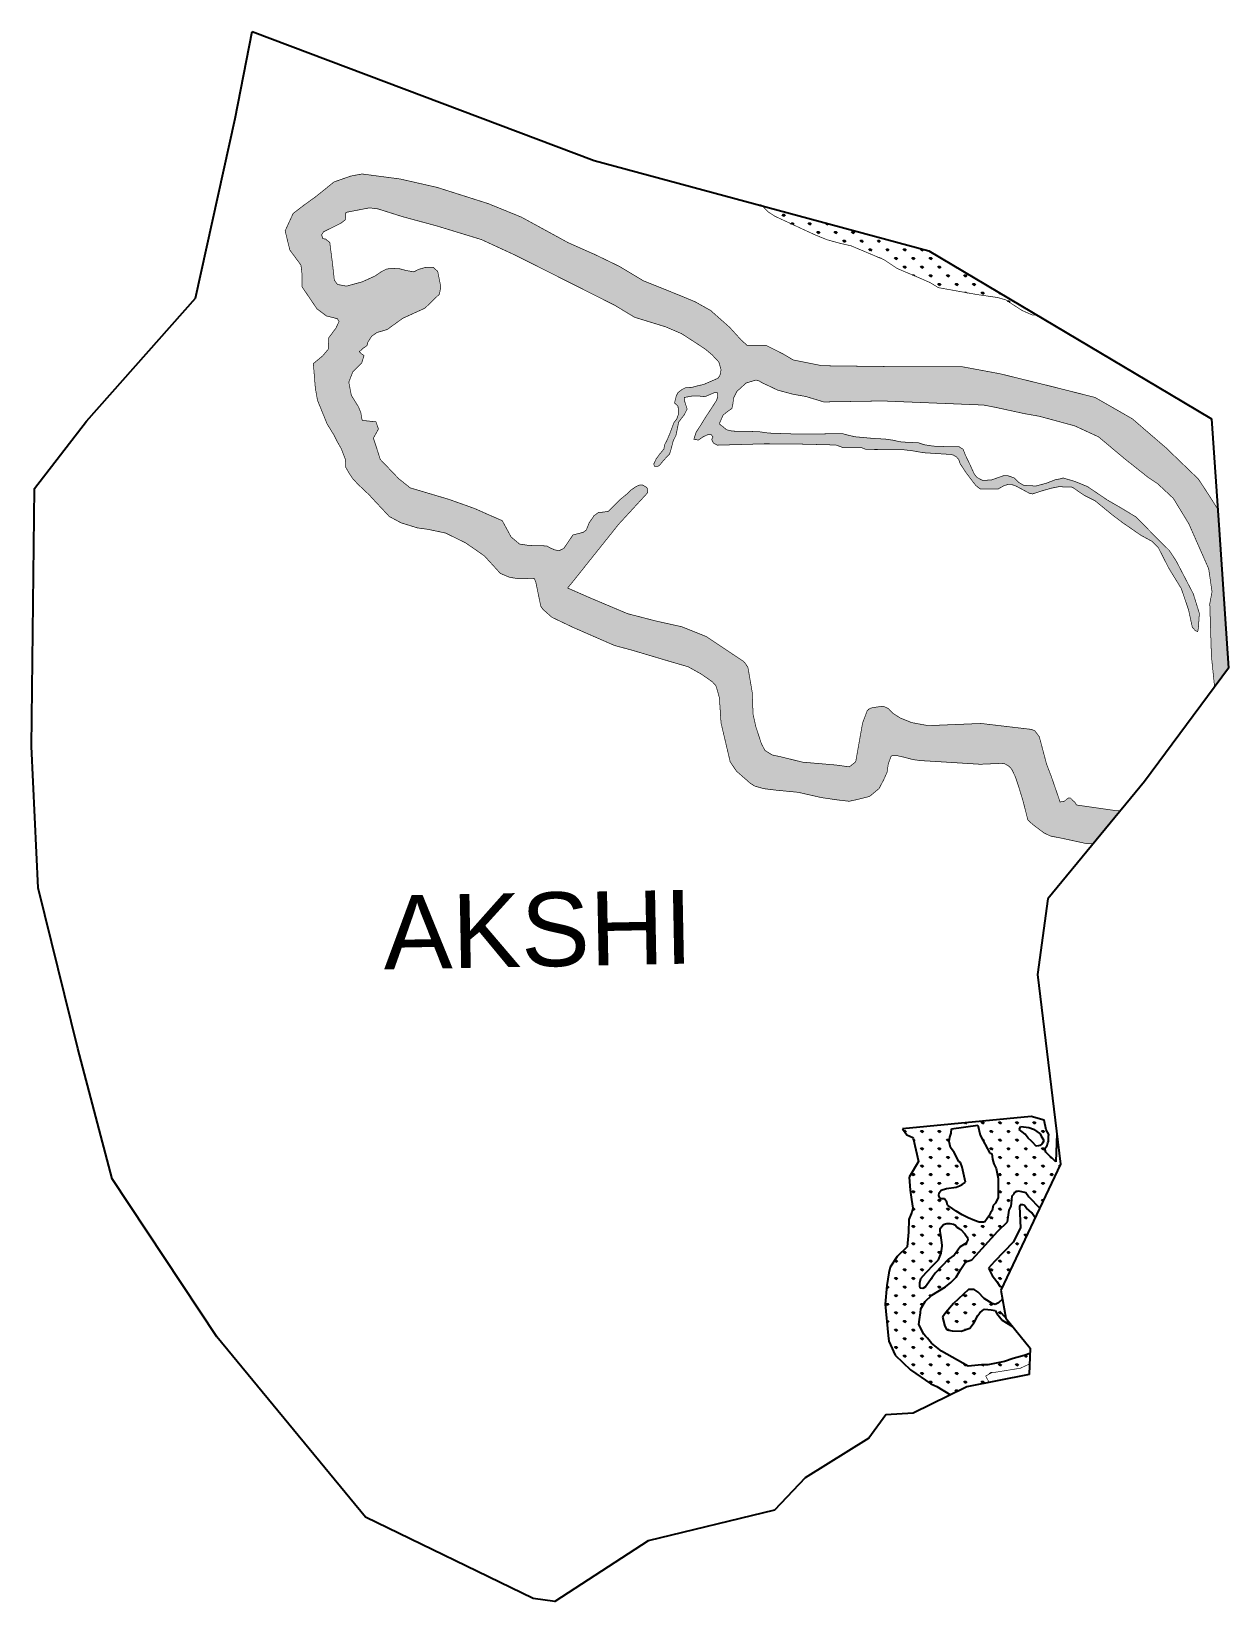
# Model space of a CAD drawing. Header units: metres. Extents: x 276666 to 278429, y 2059883 to 2062196.
import ezdxf

# ---------------------------------------------------------------- set-up
doc = ezdxf.new("R2010")
doc.units = ezdxf.units.M
doc.header["$MEASUREMENT"] = 0
for name, color, linetype in [('MANGROOVE BUFFER ZONE', 120, 'Continuous'), ('village', 3, 'Continuous'), ('VILLAGE NAME', 250, 'Continuous')]:
    doc.layers.add(name, color=color, linetype=linetype)
doc.styles.get("Standard").update_dxf_attribs({"font": 'simplex.shx'})

msp = doc.modelspace()

# ---------------------------------------------------------------- texts
at = {"layer": 'VILLAGE NAME', "insert": (277183.2, 2060922.9), "char_height": 108.748, "attachment_point": 1, "rotation": 1.1028}
msp.add_mtext_dynamic_manual_height_columns('{\\fArial|b0|i0|c0|p34;AKSHI}', width=726.929, gutter_width=543.7, heights=[0], dxfattribs=at)

# ---------------------------------------------------------------- hatches: boundary and pattern name
at = {"layer": 'MANGROOVE BUFFER ZONE'}
h = msp.add_hatch(dxfattribs=at)
h.set_pattern_fill('GRASS', color=256, scale=18)
h.paths.add_polyline_path([(278150.3, 2061156.8), (278143.5, 2061165.9), (278138.2, 2061167.8), (278064.5, 2061176.5), (277986.5, 2061173.3), (277962.2, 2061177.8), (277945.4, 2061184.6), (277934.1, 2061191.9), (277928.2, 2061198.3), (277921.2, 2061201.6), (277916.6, 2061201.4), (277910.9, 2061200.7), (277902.5, 2061199.3), (277898.7, 2061197.3), (277896.7, 2061194.8), (277890, 2061177.1), (277879.9, 2061120), (277870.6, 2061112.6), (277850.9, 2061115.3), (277801.8, 2061119.5), (277770.5, 2061127.2), (277757, 2061130.1), (277746.4, 2061136.7), (277741.1, 2061146.6), (277732.8, 2061172.1), (277728.8, 2061190.2), (277727.5, 2061222.8), (277721.3, 2061258.9), (277718.2, 2061263.7), (277715, 2061267.7), (277709.2, 2061271.6), (277698.9, 2061278.4), (277659.8, 2061304.5), (277623.7, 2061319), (277586.9, 2061327.1), (277544, 2061338.2), (277487.8, 2061361.9), (277455.8, 2061376), (277464.3, 2061386.4), (277530.7, 2061469.6), (277573.8, 2061516.5), (277573.2, 2061522.6), (277571.3, 2061524.6), (277565.7, 2061527.9), (277561.5, 2061527.5), (277556.8, 2061525.5), (277549.7, 2061520.7), (277542.9, 2061514.3), (277532.3, 2061505.6), (277523.2, 2061496.3), (277515.6, 2061488.8), (277505.9, 2061487.5), (277501.3, 2061487.3), (277494.6, 2061482.5), (277491.8, 2061478.1), (277487.7, 2061472.4), (277483.4, 2061461.6), (277478.8, 2061458), (277463.6, 2061454.1), (277450.2, 2061434.3), (277443.3, 2061431), (277436.9, 2061432.1), (277429.9, 2061435.1), (277424.9, 2061438), (277420.2, 2061438.1), (277398.5, 2061438.7), (277385, 2061440.7), (277372.6, 2061451.1), (277359.5, 2061475.2), (277339.6, 2061483.8), (277319, 2061493), (277281.1, 2061506.5), (277223.9, 2061523.5), (277207.2, 2061536.9), (277179.9, 2061565.4), (277174.3, 2061583.2), (277169.8, 2061596.6), (277177.3, 2061610.1), (277173.6, 2061620.7), (277153.5, 2061622.8), (277152.7, 2061625.7), (277151.3, 2061634.4), (277147.8, 2061642.8), (277137.3, 2061659.8), (277133.6, 2061679.3), (277139.5, 2061694.2), (277152.7, 2061707.6), (277156, 2061718.3), (277151.5, 2061721.4), (277149.2, 2061724), (277154.8, 2061729.1), (277160.3, 2061732.9), (277161.7, 2061738.1), (277167.1, 2061746.5), (277174.9, 2061752.2), (277183, 2061754.5), (277190.1, 2061756.6), (277213.1, 2061773.2), (277245.6, 2061788), (277267.1, 2061808.8), (277269, 2061819.7), (277264.5, 2061842.2), (277257.7, 2061848.4), (277247.5, 2061848.4), (277236.6, 2061845.3), (277229.3, 2061841.6), (277218.1, 2061843.5), (277208.9, 2061846), (277196.8, 2061846.8), (277189, 2061845.6), (277181.4, 2061841.8), (277172.2, 2061835.4), (277153.4, 2061826.9), (277130.2, 2061820.5), (277117, 2061823), (277112.3, 2061829.2), (277111.3, 2061838.9), (277109.2, 2061857.1), (277105.6, 2061884.8), (277099.5, 2061889.8), (277095.4, 2061890.5), (277093.6, 2061896), (277096.4, 2061900.5), (277121.7, 2061913), (277128.6, 2061918.2), (277129.3, 2061929.1), (277164, 2061935.8), (277176.4, 2061934.3), (277212.1, 2061923), (277264.7, 2061908.7), (277328.8, 2061889.1), (277379.1, 2061865.9), (277525, 2061792.4), (277554.5, 2061774.6), (277600, 2061760.6), (277623.8, 2061750.4), (277658.2, 2061728), (277668.7, 2061719.1), (277678.4, 2061708.7), (277681.5, 2061698), (277681.1, 2061692), (277679.4, 2061688.1), (277677.1, 2061684.9), (277671.3, 2061682.3), (277664.7, 2061679.5), (277656.1, 2061675.7), (277647.8, 2061673.9), (277638.1, 2061671.3), (277629.7, 2061671.1), (277624.1, 2061668.3), (277618.1, 2061663.6), (277615.7, 2061658.7), (277613.1, 2061648.4), (277616.2, 2061645.9), (277618.5, 2061643), (277618.7, 2061631.3), (277616.5, 2061625), (277612.2, 2061619.4), (277606.1, 2061603.1), (277602.4, 2061594.3), (277598.3, 2061586.4), (277597.6, 2061580.7), (277590.7, 2061572.4), (277586.1, 2061566), (277582.6, 2061558.5), (277583.6, 2061555.4), (277588.5, 2061555), (277591.4, 2061556.9), (277596.4, 2061563.2), (277602.9, 2061570.2), (277605.9, 2061573.4), (277607.6, 2061578.8), (277611.4, 2061593.1), (277615.3, 2061600.7), (277619.2, 2061620.2), (277623.1, 2061625.5), (277627.1, 2061630.4), (277631.8, 2061639.5), (277628.3, 2061650.2), (277627.6, 2061656.6), (277639.4, 2061658.7), (277649.1, 2061658.7), (277657.9, 2061657.7), (277671.9, 2061663.7), (277676.2, 2061663.5), (277676.9, 2061658), (277675.1, 2061652.4), (277670, 2061644.5), (277657.4, 2061625.1), (277651.6, 2061615.6), (277645, 2061605.5), (277641.6, 2061595), (277648.5, 2061593.8), (277655, 2061598.5), (277662.4, 2061601.9), (277667.3, 2061601.9), (277667.9, 2061600.7), (277669.8, 2061598.4), (277667.9, 2061594.8), (277670.3, 2061589.6), (277676.2, 2061586.3), (277745.7, 2061588.3), (277785.7, 2061588.2), (277850.6, 2061586.6), (277861.5, 2061582.7), (277888.2, 2061582.8), (277895.1, 2061580), (277948.7, 2061579.8), (277963.8, 2061578), (277979.7, 2061575.2), (278019.1, 2061572.7), (278023.5, 2061571.8), (278028.6, 2061568.7), (278031.7, 2061565), (278033.6, 2061559.2), (278041.4, 2061547.2), (278050.2, 2061535.5), (278056.7, 2061526.9), (278063.3, 2061521.9), (278070.6, 2061521.6), (278089.3, 2061521.6), (278098.1, 2061526.6), (278105.2, 2061528.8), (278108.4, 2061528.8), (278116.1, 2061526), (278131.1, 2061517.9), (278135.6, 2061515.5), (278140.2, 2061514.5), (278156.3, 2061519.7), (278168.6, 2061523.1), (278180.2, 2061525.4), (278186, 2061524.8), (278197.3, 2061524.9), (278201.9, 2061522.5), (278207.9, 2061518.1), (278216.3, 2061512.5), (278232.2, 2061504.5), (278257.3, 2061484), (278273.4, 2061471.8), (278300, 2061453.5), (278316, 2061444.8), (278325.6, 2061435.1), (278340.9, 2061405.1), (278359.3, 2061375.1), (278370, 2061343.6), (278375.5, 2061318.1), (278380.2, 2061313), (278383.5, 2061311.8), (278384.5, 2061317.6), (278385.9, 2061338.6), (278377, 2061367.3), (278352, 2061415.4), (278341.5, 2061431.4), (278323.9, 2061448.8), (278292.6, 2061480.6), (278270.8, 2061493.8), (278250, 2061505.8), (278221.3, 2061525.3), (278202.7, 2061532.9), (278185, 2061538.1), (278183.8, 2061537.3), (278173.1, 2061535.2), (278160.4, 2061530.2), (278145.1, 2061526.2), (278127.3, 2061527.2), (278119.8, 2061531.5), (278113.6, 2061538), (278103.2, 2061541.6), (278097.1, 2061541.2), (278086.5, 2061537.5), (278079.6, 2061535), (278066.6, 2061534.5), (278058.6, 2061538.7), (278054.5, 2061543.8), (278048, 2061558), (278041.3, 2061571.9), (278038.1, 2061580.3), (278032.3, 2061583.9), (278026, 2061583.9), (278020.4, 2061583.9), (278008.9, 2061584.4), (278001.1, 2061584.5), (277993.4, 2061585), (277980.6, 2061587), (277972.4, 2061589.8), (277947.6, 2061591), (277940.2, 2061592.4), (277935.3, 2061593.6), (277924.1, 2061595.2), (277902.2, 2061596.6), (277878.9, 2061598.7), (277865.7, 2061601.8), (277860.6, 2061603.3), (277796.9, 2061602.6), (277752, 2061604.1), (277736.8, 2061606.3), (277698.3, 2061607), (277689.9, 2061609), (277683.8, 2061614), (277679, 2061617.7), (277684.6, 2061630.4), (277690.7, 2061635.6), (277697.5, 2061640.2), (277698.7, 2061644.2), (277700.2, 2061655.9), (277704.9, 2061665.4), (277718.5, 2061677.8), (277733, 2061682.2), (277737.4, 2061681), (277743.9, 2061677.3), (277751.8, 2061673.7), (277764.9, 2061667.4), (277788.1, 2061661.2), (277806.5, 2061658), (277832.8, 2061650), (277919.8, 2061651.4), (278068.2, 2061645.4), (278086.2, 2061641.9), (278128, 2061632.8), (278150.2, 2061628.9), (278202.5, 2061614.7), (278237.5, 2061598.5), (278276.4, 2061565.9), (278310.7, 2061538.7), (278324.3, 2061529.7), (278347.6, 2061507.9), (278370.4, 2061470.5), (278399.6, 2061404.2), (278404.5, 2061370.5), (278401.2, 2061352.7), (278403.6, 2061275.8), (278408.3, 2061230.1), (278428.9, 2061257.9), (278415.1, 2061461.4), (278413, 2061492), (278401.6, 2061510.2), (278384.4, 2061536.5), (278336.6, 2061582.6), (278287.1, 2061625.2), (278232.3, 2061656.6), (278168, 2061672.9), (278092.4, 2061691.5), (278036.3, 2061701.9), (277943.7, 2061701.9), (277830.6, 2061703.3), (277788, 2061711.8), (277772.6, 2061720.9), (277748.1, 2061733.2), (277719.9, 2061733.5), (277711.5, 2061741), (277694.2, 2061760), (277666.3, 2061784.7), (277643.5, 2061797.5), (277621.9, 2061806.5), (277567.3, 2061828.4), (277531.8, 2061849.7), (277496.1, 2061867), (277456.6, 2061884.5), (277387.6, 2061922.2), (277339, 2061942), (277263.8, 2061965.9), (277209.3, 2061978.3), (277153.1, 2061985.7), (277136.8, 2061982.7), (277111.9, 2061974), (277084.7, 2061952.1), (277067.3, 2061939.6), (277051.6, 2061927.5), (277039.9, 2061902), (277046.7, 2061873.8), (277063.2, 2061851.4), (277064.6, 2061838.9), (277064.6, 2061819.7), (277086.7, 2061787.1), (277100.7, 2061776.6), (277108.8, 2061774.6), (277116.8, 2061772.5), (277119.2, 2061768.4), (277114.7, 2061758.8), (277104.2, 2061744.6), (277103.3, 2061727.6), (277095.1, 2061717.8), (277081.4, 2061706.5), (277084.3, 2061670.4), (277087.5, 2061652.4), (277101.7, 2061617.5), (277111.6, 2061601.4), (277116.6, 2061591.5), (277122.4, 2061581.3), (277126.8, 2061570), (277128.5, 2061565.6), (277129.2, 2061553.6), (277134.3, 2061544.6), (277138.9, 2061537.7), (277146.6, 2061529.2), (277164.1, 2061512.6), (277172.9, 2061503), (277193.2, 2061481.3), (277210.4, 2061472), (277234.6, 2061464.5), (277250, 2061462.4), (277276.1, 2061456.9), (277305.6, 2061442.4), (277333.3, 2061423.2), (277356.8, 2061397.4), (277370.4, 2061391.7), (277384.4, 2061389.5), (277402.1, 2061390.2), (277406.8, 2061389.9), (277409, 2061384.3), (277416.2, 2061349.3), (277419.3, 2061344.7), (277432.5, 2061332.9), (277463.5, 2061318.1), (277524.6, 2061291.4), (277552.3, 2061283.9), (277606, 2061267.9), (277633.2, 2061260), (277652.7, 2061249.1), (277668.9, 2061237.8), (277673.8, 2061232.3), (277675.2, 2061228.7), (277679.2, 2061214.4), (277681.6, 2061177.3), (277695.1, 2061120), (277704.4, 2061106.2), (277718.8, 2061093.6), (277724.5, 2061088.5), (277731.2, 2061084.3), (277744.3, 2061080.5), (277762.3, 2061078.3), (277795.3, 2061075.1), (277829.5, 2061067.3), (277853.7, 2061063.8), (277870.3, 2061061.9), (277881.8, 2061064.4), (277900.3, 2061069), (277914.3, 2061080.6), (277920.9, 2061093.1), (277926.1, 2061104.5), (277927.9, 2061117.3), (277930.4, 2061123.7), (277932.1, 2061128.3), (277934.1, 2061129.2), (277940.4, 2061129.2), (277949.4, 2061127.2), (277964.6, 2061123.2), (277975.6, 2061121.8), (277996, 2061120.6), (278063.2, 2061116.4), (278094.1, 2061117.7), (278099, 2061117.3), (278106, 2061113.2), (278109.9, 2061108.6), (278115.1, 2061097.6), (278119.5, 2061084.5), (278126.1, 2061062.9), (278133.4, 2061034.3), (278140.6, 2061027.7), (278157.1, 2061015.3), (278166.7, 2061010.7), (278185.1, 2061007.1), (278220.4, 2060999.4), (278229.9, 2060999.6), (278269.8, 2061048.3), (278263.9, 2061048), (278205, 2061056.4), (278202.3, 2061060.9), (278200.9, 2061061.9), (278196.3, 2061066.6), (278192.7, 2061066.5), (278190.3, 2061064.8), (278188, 2061062.5), (278184.2, 2061061.2), (278180.8, 2061061), (278167.7, 2061099), (278160.9, 2061116.7)])
h = msp.add_hatch(dxfattribs=at)
h.set_pattern_fill('GRASS', color=256, scale=18)
h.paths.add_polyline_path([(277987.5, 2061872.3), (277742.3, 2061938.6), (277751.1, 2061929.8), (277760.8, 2061923.5), (277819, 2061896.5), (277837.5, 2061888.9), (277856.8, 2061883.6), (277873.1, 2061879.9), (277921.3, 2061859.6), (277941, 2061846.5), (277972.9, 2061833), (277989.7, 2061825.6), (278001.6, 2061818.3), (278058, 2061808.2), (278088.6, 2061803.8), (278100.8, 2061800.3), (278124.8, 2061784.7), (278140.5, 2061777.8), (278146.7, 2061777.8)])
h = msp.add_hatch(dxfattribs=at)
h.set_pattern_fill('GRASS', color=256, scale=18)
h.paths.add_polyline_path([(278144.2, 2060448.5), (278139, 2060455.6), (278131.6, 2060462.7), (278128, 2060466.9), (278126.2, 2060467.7), (278123.9, 2060467.7), (278122.1, 2060467.4), (278121.1, 2060465.2), (278122.4, 2060433.9), (278111.9, 2060412.8), (278084.1, 2060384.4), (278075.4, 2060374.3), (278080.9, 2060363.5), (278087.8, 2060354.7), (278092.3, 2060348), (278095.9, 2060346.2)])
h = msp.add_hatch(dxfattribs=at)
h.set_pattern_fill('GRASS', color=256, scale=100)
h.paths.add_polyline_path([(278096.1, 2060328.6), (278090.3, 2060323.4), (278085.1, 2060320.9), (278080.9, 2060322.2), (278069.1, 2060329.7), (278060, 2060339), (278054.3, 2060343.1), (278046.2, 2060342.8), (278024, 2060322.4), (278012.4, 2060309.2), (278007.9, 2060302), (278011.1, 2060288.8), (278013.9, 2060283.7), (278021.7, 2060281.9), (278035.1, 2060281.6), (278047.9, 2060286.1), (278054.1, 2060294.4), (278059.7, 2060304.8), (278062.7, 2060308.6), (278066.4, 2060311.9), (278069.3, 2060314.1), (278079.2, 2060312.8), (278085, 2060312), (278087.5, 2060307.4), (278095.7, 2060297.7), (278110.7, 2060288.6), (278101, 2060300.5)])
h = msp.add_hatch(dxfattribs=at)
h.set_pattern_fill('GRASS', color=256, scale=18)
h.paths.add_polyline_path([(278096.1, 2060328.6), (278090.3, 2060323.4), (278085.1, 2060320.9), (278080.9, 2060322.2), (278069.1, 2060329.7), (278060, 2060339), (278054.3, 2060343.1), (278046.2, 2060342.8), (278024, 2060322.4), (278012.4, 2060309.2), (278007.9, 2060302), (278011.1, 2060288.8), (278013.9, 2060283.7), (278021.7, 2060281.9), (278035.1, 2060281.6), (278047.9, 2060286.1), (278054.1, 2060294.4), (278059.7, 2060304.8), (278062.7, 2060308.6), (278066.4, 2060311.9), (278069.3, 2060314.1), (278079.2, 2060312.8), (278085, 2060312), (278087.5, 2060307.4), (278095.7, 2060297.7), (278110.7, 2060288.6), (278101, 2060300.5)])

# ---------------------------------------------------------------- linework, layer by layer
at = {"color": 3, "flags": 128}
msp.add_lwpolyline([(278136.6, 2060256.3), (278135.3, 2060217.8)], dxfattribs=at)
at = {"layer": 'MANGROOVE BUFFER ZONE'}
for p, q in [((278138.3, 2060597.7), (277948.9, 2060579.7)), ((278157.5, 2060592.5), (278138.3, 2060597.7)), ((277948.9, 2060579.7), (277955.3, 2060570.8)), ((277955.3, 2060570.8), (277964.2, 2060566.7)), ((278018.3, 2060567.3), (278020.4, 2060573.2)), ((278020.4, 2060573.2), (278021.1, 2060579.4)), ((278021.1, 2060579.4), (278059.6, 2060584.9)), ((278059.6, 2060584.9), (278063, 2060570.3)), ((278120.8, 2060578.7), (278122.9, 2060583.1)), ((278129.3, 2060571.9), (278120.8, 2060578.7)), ((278122.9, 2060583.1), (278134.8, 2060581.7)), ((278133.7, 2060565.9), (278129.3, 2060571.9)), ((278134.8, 2060581.7), (278141.6, 2060578.8)), ((278141.6, 2060578.8), (278151.4, 2060572.3)), ((278151.4, 2060572.3), (278152.8, 2060568.7)), ((278160.2, 2060578), (278157.5, 2060592.5)), ((278164.1, 2060571.2), (278160.2, 2060578)), ((278164.2, 2060570.3), (278164.1, 2060571.2)), ((278175.9, 2060572.7), (278174.6, 2060530.7)), ((277964.2, 2060566.7), (277964.5, 2060565.7)), ((277964.5, 2060565.7), (277972.2, 2060531.6)), ((278017.6, 2060561), (278018.3, 2060567.3)), ((278019.7, 2060551.8), (278017.6, 2060561)), ((278024.8, 2060544.5), (278019.7, 2060551.8)), ((278063, 2060570.3), (278077.4, 2060543.6)), ((278138.2, 2060561.9), (278133.7, 2060565.9)), ((278140.8, 2060559.6), (278138.2, 2060561.9)), ((278144.9, 2060554.3), (278140.8, 2060559.6)), ((278147.3, 2060553.8), (278144.9, 2060554.3)), ((278151.1, 2060555), (278147.3, 2060553.8)), ((278153.9, 2060557), (278151.1, 2060555)), ((278152.8, 2060568.7), (278156.6, 2060563.1)), ((278155.1, 2060558.4), (278153.9, 2060557)), ((278156.3, 2060560.8), (278155.1, 2060558.4)), ((278156.6, 2060563.1), (278156.3, 2060560.8)), ((278158.6, 2060550.4), (278161.7, 2060555.1)), ((278159.7, 2060545.3), (278158.6, 2060550.4)), ((278161.7, 2060555.1), (278162.9, 2060559)), ((278162.9, 2060559), (278163.6, 2060561.5)), ((278163.6, 2060561.5), (278163.8, 2060569)), ((278163.8, 2060569), (278164.2, 2060570.3)), ((277972.2, 2060531.6), (277958.7, 2060508.4)), ((278031.9, 2060531.4), (278024.8, 2060544.5)), ((278034, 2060530), (278031.9, 2060531.4)), ((278036.5, 2060523.3), (278034, 2060530)), ((278077.4, 2060543.6), (278080.1, 2060543.1)), ((278080.1, 2060543.1), (278081.1, 2060534.7)), ((278081.1, 2060534.7), (278083.1, 2060528.2)), ((278083.1, 2060528.2), (278086.9, 2060521.3)), ((278173.9, 2060531.4), (278159.7, 2060545.3)), ((278174.6, 2060530.7), (278173.9, 2060531.4)), ((277958.7, 2060508.4), (277960.2, 2060489.2)), ((278041.8, 2060500.9), (278036.5, 2060523.3)), ((278086.9, 2060521.3), (278089.6, 2060506.6)), ((278089.6, 2060506.6), (278089.8, 2060478.5)), ((277960.2, 2060489.2), (277962.3, 2060475.6)), ((278002.3, 2060481.2), (278002.7, 2060485.4)), ((278003.6, 2060477.6), (278002.3, 2060481.2)), ((278002.7, 2060485.4), (278005.6, 2060489.2)), ((278005.6, 2060489.2), (278013.8, 2060491.7)), ((278013.8, 2060491.7), (278027.6, 2060493.7)), ((278027.6, 2060493.7), (278032.6, 2060495.8)), ((278032.6, 2060495.8), (278036.7, 2060497.5)), ((278036.7, 2060497.5), (278041.8, 2060500.9)), ((278089.8, 2060478.5), (278085.7, 2060470.1)), ((278109.7, 2060475.2), (278110.2, 2060480.9)), ((278110.2, 2060480.9), (278113.3, 2060483.6)), ((278113.3, 2060483.6), (278114.3, 2060486.2)), ((278114.3, 2060486.2), (278116.3, 2060487.3)), ((278116.3, 2060487.3), (278119.8, 2060488)), ((278119.8, 2060488), (278130.4, 2060485.6)), ((278130.4, 2060485.6), (278135, 2060479.3)), ((278135, 2060479.3), (278151, 2060462.9)), ((277962.6, 2060457), (277958.3, 2060445.9)), ((277962.3, 2060475.6), (277964, 2060462.5)), ((277964, 2060462.5), (277962.6, 2060457)), ((278005.9, 2060476.5), (278003.6, 2060477.6)), ((278008.2, 2060476.5), (278005.9, 2060476.5)), ((278010.8, 2060476.5), (278008.2, 2060476.5)), ((278014.1, 2060471.5), (278010.8, 2060476.5)), ((278015, 2060467.3), (278014.1, 2060471.5)), ((278022.8, 2060461.5), (278015, 2060467.3)), ((278027.9, 2060458.2), (278022.8, 2060461.5)), ((278036.5, 2060452.8), (278027.9, 2060458.2)), ((278078.2, 2060455.6), (278075.7, 2060451)), ((278080.8, 2060459.4), (278078.2, 2060455.6)), ((278082.5, 2060466.7), (278080.8, 2060459.4)), ((278085.7, 2060470.1), (278082.5, 2060466.7)), ((278103.3, 2060442.7), (278106.1, 2060459.8)), ((278106.1, 2060459.8), (278108.7, 2060465.7)), ((278108.7, 2060465.7), (278109.7, 2060475.2)), ((278122.1, 2060467.4), (278121.1, 2060465.2)), ((278121.1, 2060465.2), (278122.4, 2060433.9)), ((278123.9, 2060467.7), (278122.1, 2060467.4)), ((278126.2, 2060467.7), (278123.9, 2060467.7)), ((278128, 2060466.9), (278126.2, 2060467.7)), ((278131.6, 2060462.7), (278128, 2060466.9)), ((278139, 2060455.6), (278131.6, 2060462.7)), ((278144.2, 2060448.5), (278139, 2060455.6)), ((277958.3, 2060445.9), (277957.4, 2060427.2)), ((278004.3, 2060431.6), (278004.7, 2060433.1)), ((278004.7, 2060433.1), (278006, 2060435.1)), ((278006, 2060435.1), (278009, 2060438.5)), ((278009, 2060438.5), (278012.1, 2060439.5)), ((278012.1, 2060439.5), (278014.2, 2060439.9)), ((278014.2, 2060439.9), (278018.6, 2060439.9)), ((278018.6, 2060439.9), (278023.8, 2060439.1)), ((278023.8, 2060439.1), (278026.6, 2060437.8)), ((278026.6, 2060437.8), (278028.6, 2060434.6)), ((278028.6, 2060434.6), (278031.4, 2060433)), ((278031.4, 2060433), (278034.8, 2060431.1)), ((278045.6, 2060448.5), (278036.5, 2060452.8)), ((278054.8, 2060444.6), (278045.6, 2060448.5)), ((278061.7, 2060442.2), (278054.8, 2060444.6)), ((278068.2, 2060441.9), (278061.7, 2060442.2)), ((278070, 2060442.4), (278068.2, 2060441.9)), ((278073.5, 2060447.4), (278070, 2060442.4)), ((278075.7, 2060451), (278073.5, 2060447.4)), ((278089.2, 2060428.6), (278103.3, 2060442.7)), ((278122.4, 2060433.9), (278111.9, 2060412.8)), ((277957.4, 2060427.2), (277955.9, 2060405.6)), ((278004.1, 2060428.8), (278004.3, 2060431.6)), ((278005.3, 2060423.1), (278004.1, 2060428.8)), ((278007, 2060408.1), (278005.3, 2060423.1)), ((278042.5, 2060411.4), (278033.8, 2060405.7)), ((278034.8, 2060431.1), (278040.7, 2060424.9)), ((278040.7, 2060424.9), (278041.8, 2060423.4)), ((278041.8, 2060423.4), (278044.1, 2060420.2)), ((278045, 2060415.9), (278042.5, 2060411.4)), ((278044.1, 2060420.2), (278044.7, 2060419)), ((278044.7, 2060419), (278045, 2060415.9)), ((278056.9, 2060392.9), (278089.2, 2060428.6)), ((278111.9, 2060412.8), (278084.1, 2060384.4)), ((277940.8, 2060391.3), (277930.5, 2060375.7)), ((277955.9, 2060405.6), (277940.8, 2060391.3)), ((277994.9, 2060379.8), (278001.6, 2060386.7)), ((278016.5, 2060387.4), (277996.9, 2060367.2)), ((278001.6, 2060386.7), (278005.8, 2060396.5)), ((278005.8, 2060396.5), (278007.4, 2060406.9)), ((278007.4, 2060406.9), (278007, 2060408.1)), ((278024.7, 2060393.6), (278016.5, 2060387.4)), ((278026.7, 2060395.8), (278024.7, 2060393.6)), ((278033.8, 2060405.7), (278026.7, 2060395.8)), ((278045.2, 2060384.8), (278050.9, 2060386.5)), ((278050.9, 2060386.5), (278056.9, 2060392.9)), ((277928.8, 2060367.5), (277925.7, 2060348.9)), ((277930.5, 2060375.7), (277928.8, 2060367.5)), ((277975.6, 2060359.1), (277983.5, 2060368.1)), ((277983.5, 2060368.1), (277994.9, 2060379.8)), ((277996.9, 2060367.2), (277990.1, 2060357)), ((278027.7, 2060361.1), (278034.6, 2060372.8)), ((278034.6, 2060372.8), (278040.8, 2060381.6)), ((278040.8, 2060381.6), (278045.2, 2060384.8)), ((278084.1, 2060384.4), (278075.4, 2060374.3)), ((278075.4, 2060374.3), (278080.9, 2060363.5)), ((278080.9, 2060363.5), (278087.8, 2060354.7)), ((277925.7, 2060348.9), (277923.4, 2060321.3)), ((277974.4, 2060352.5), (277975.6, 2060359.1)), ((277974.4, 2060348.4), (277974.4, 2060352.5)), ((277974.8, 2060344.9), (277974.4, 2060348.4)), ((277978.7, 2060344.3), (277974.8, 2060344.9)), ((277982.5, 2060346.7), (277978.7, 2060344.3)), ((277990.1, 2060357), (277982.5, 2060346.7)), ((277991.8, 2060334.5), (278011.9, 2060346.8)), ((278011.9, 2060346.8), (278020.1, 2060353.1)), ((278020.1, 2060353.1), (278027.7, 2060361.1)), ((278046.2, 2060342.8), (278024, 2060322.4)), ((278054.3, 2060343.1), (278046.2, 2060342.8)), ((278060, 2060339), (278054.3, 2060343.1)), ((278087.8, 2060354.7), (278092.3, 2060348)), ((278092.3, 2060348), (278095.9, 2060346.2)), ((277923.4, 2060321.3), (277927.9, 2060275)), ((277976, 2060314.3), (277982.2, 2060325.2)), ((277982.2, 2060325.2), (277991.8, 2060334.5)), ((278024, 2060322.4), (278012.4, 2060309.2)), ((278069.1, 2060329.7), (278060, 2060339)), ((278080.9, 2060322.2), (278069.1, 2060329.7)), ((278085.1, 2060320.9), (278080.9, 2060322.2)), ((278090.3, 2060323.4), (278085.1, 2060320.9)), ((278096.1, 2060328.6), (278090.3, 2060323.4)), ((277973.1, 2060291.4), (277973.6, 2060298.6)), ((277973.6, 2060298.6), (277975.2, 2060308.8)), ((277975.2, 2060308.8), (277976, 2060314.3)), ((278012.4, 2060309.2), (278007.9, 2060302)), ((278007.9, 2060302), (278011.1, 2060288.8)), ((278047.9, 2060286.1), (278054.1, 2060294.4)), ((278054.1, 2060294.4), (278059.7, 2060304.8)), ((278059.7, 2060304.8), (278062.7, 2060308.6)), ((278062.7, 2060308.6), (278066.4, 2060311.9)), ((278066.4, 2060311.9), (278069.3, 2060314.1)), ((278069.3, 2060314.1), (278079.2, 2060312.8)), ((278079.2, 2060312.8), (278085, 2060312)), ((278085, 2060312), (278087.5, 2060307.4)), ((278087.5, 2060307.4), (278095.7, 2060297.7)), ((278095.7, 2060297.7), (278110.7, 2060288.6)), ((277927.9, 2060275), (277928.9, 2060266.8)), ((277980, 2060277.3), (277973.1, 2060291.4)), ((277982.6, 2060274.2), (277980, 2060277.3)), ((277985.6, 2060271.4), (277982.6, 2060274.2)), ((277991.5, 2060263.8), (277985.6, 2060271.4)), ((278011.1, 2060288.8), (278013.9, 2060283.7)), ((278013.9, 2060283.7), (278021.7, 2060281.9)), ((278021.7, 2060281.9), (278035.1, 2060281.6)), ((278035.1, 2060281.6), (278047.9, 2060286.1)), ((277928.9, 2060266.8), (277937.8, 2060246)), ((278006, 2060252.2), (277991.5, 2060263.8)), ((278045.6, 2060229.9), (278006, 2060252.2)), ((278136.4, 2060248.7), (278127.8, 2060245.7)), ((277937.8, 2060246), (277960.6, 2060224.4)), ((277960.6, 2060224.4), (277990.5, 2060204.2)), ((278065.3, 2060231.9), (278045.6, 2060229.9)), ((278074.3, 2060232.2), (278065.3, 2060231.9)), ((278098.9, 2060236.9), (278074.3, 2060232.2)), ((278111.6, 2060241.4), (278098.9, 2060236.9)), ((278127.8, 2060245.7), (278111.6, 2060241.4)), ((277990.5, 2060204.2), (277999.5, 2060200.1)), ((277999.5, 2060200.1), (278019.6, 2060187.7))]:
    msp.add_line(p, q, dxfattribs=at)
at = {"layer": 'MANGROOVE BUFFER ZONE', "linetype": 'Continuous'}
for p, q in [((277952.4, 2060574.9), (277952.4, 2060577.6)), ((277952.6, 2060574.5), (277954.7, 2060576.6)), ((277977.8, 2060574.2), (277975.4, 2060576.6)), ((277977.8, 2060574.2), (277977.8, 2060577.6)), ((277977.8, 2060574.2), (277980.2, 2060576.6)), ((278003.3, 2060574.2), (278000.9, 2060576.6)), ((278003.3, 2060574.2), (278003.3, 2060577.6)), ((278003.3, 2060574.2), (278005.7, 2060576.6)), ((278041.5, 2060586.9), (278040, 2060588.4)), ((278041.5, 2060586.9), (278043.2, 2060588.7)), ((278041.5, 2060586.9), (278041.5, 2060588.5)), ((278066.9, 2060586.9), (278064.5, 2060589.3)), ((278066.9, 2060586.9), (278066.9, 2060590.3)), ((278066.9, 2060586.9), (278069.3, 2060589.3)), ((278079.6, 2060574.2), (278077.3, 2060576.6)), ((278079.6, 2060574.2), (278079.6, 2060577.6)), ((278079.6, 2060574.2), (278082, 2060576.6)), ((278092.4, 2060586.9), (278090, 2060589.3)), ((278092.4, 2060586.9), (278092.4, 2060590.3)), ((278092.4, 2060586.9), (278094.8, 2060589.3)), ((278105.1, 2060574.2), (278102.7, 2060576.6)), ((278105.1, 2060574.2), (278105.1, 2060577.6)), ((278105.1, 2060574.2), (278107.5, 2060576.6)), ((278117.8, 2060586.9), (278115.4, 2060589.3)), ((278117.8, 2060586.9), (278117.8, 2060590.3)), ((278117.8, 2060586.9), (278120.2, 2060589.3)), ((278143.3, 2060586.9), (278140.9, 2060589.3)), ((278143.3, 2060586.9), (278143.3, 2060590.3)), ((278143.3, 2060586.9), (278145.7, 2060589.3)), ((278156, 2060574.2), (278153.6, 2060576.6)), ((278156, 2060574.2), (278156, 2060577.6)), ((278156, 2060574.2), (278158.4, 2060576.6)), ((277965.1, 2060563.2), (277965.1, 2060564.9)), ((277965.4, 2060561.8), (277967.5, 2060563.9)), ((277977.8, 2060548.8), (277975.4, 2060551.1)), ((277977.8, 2060548.8), (277977.8, 2060552.1)), ((277977.8, 2060548.8), (277980.2, 2060551.1)), ((277990.5, 2060561.5), (277988.2, 2060563.9)), ((277990.5, 2060561.5), (277990.5, 2060564.9)), ((277990.5, 2060561.5), (277992.9, 2060563.9)), ((278003.3, 2060548.8), (278000.9, 2060551.1)), ((278003.3, 2060548.8), (278003.3, 2060552.1)), ((278003.3, 2060548.8), (278005.7, 2060551.1)), ((278016, 2060561.5), (278013.6, 2060563.9)), ((278016, 2060561.5), (278016, 2060564.9)), ((278016, 2060561.5), (278017.9, 2060563.4)), ((278066.9, 2060563), (278066.9, 2060564.9)), ((278067.4, 2060562), (278069.3, 2060563.9)), ((278079.6, 2060548.8), (278077.3, 2060551.1)), ((278079.6, 2060548.8), (278079.6, 2060552.1)), ((278079.6, 2060548.8), (278082, 2060551.1)), ((278092.4, 2060561.5), (278090, 2060563.9)), ((278092.4, 2060561.5), (278092.4, 2060564.9)), ((278092.4, 2060561.5), (278094.8, 2060563.9)), ((278105.1, 2060548.8), (278102.7, 2060551.1)), ((278105.1, 2060548.8), (278105.1, 2060552.1)), ((278105.1, 2060548.8), (278107.5, 2060551.1)), ((278117.8, 2060561.5), (278115.4, 2060563.9)), ((278117.8, 2060561.5), (278117.8, 2060564.9)), ((278117.8, 2060561.5), (278120.2, 2060563.9)), ((278130.6, 2060548.8), (278128.2, 2060551.1)), ((278130.6, 2060548.8), (278130.6, 2060552.1)), ((278130.6, 2060548.8), (278132.9, 2060551.1)), ((278156, 2060548.8), (278153.6, 2060551.1)), ((278156, 2060548.8), (278156, 2060552.1)), ((278156, 2060548.8), (278158.4, 2060551.1)), ((277977.8, 2060523.3), (277975.4, 2060525.7)), ((277977.8, 2060523.3), (277977.8, 2060526.7)), ((277977.8, 2060523.3), (277980.2, 2060525.7)), ((277990.5, 2060536), (277988.2, 2060538.4)), ((277990.5, 2060536), (277990.5, 2060539.4)), ((277990.5, 2060536), (277992.9, 2060538.4)), ((278003.3, 2060523.3), (278000.9, 2060525.7)), ((278003.3, 2060523.3), (278003.3, 2060526.7)), ((278003.3, 2060523.3), (278005.7, 2060525.7)), ((278016, 2060536), (278013.6, 2060538.4)), ((278016, 2060536), (278016, 2060539.4)), ((278016, 2060536), (278018.4, 2060538.4)), ((278028.7, 2060523.3), (278026.3, 2060525.7)), ((278028.7, 2060523.3), (278028.7, 2060526.7)), ((278028.7, 2060523.3), (278031.1, 2060525.7)), ((278092.4, 2060536), (278090, 2060538.4)), ((278092.4, 2060536), (278092.4, 2060539.4)), ((278092.4, 2060536), (278094.8, 2060538.4)), ((278105.1, 2060523.3), (278102.7, 2060525.7)), ((278105.1, 2060523.3), (278105.1, 2060526.7)), ((278105.1, 2060523.3), (278107.5, 2060525.7)), ((278117.8, 2060536), (278115.4, 2060538.4)), ((278117.8, 2060536), (278117.8, 2060539.4)), ((278117.8, 2060536), (278120.2, 2060538.4)), ((278130.6, 2060523.3), (278128.2, 2060525.7)), ((278130.6, 2060523.3), (278130.6, 2060526.7)), ((278130.6, 2060523.3), (278132.9, 2060525.7)), ((278143.3, 2060536), (278140.9, 2060538.4)), ((278143.3, 2060536), (278143.3, 2060539.4)), ((278143.3, 2060536), (278145.7, 2060538.4)), ((278156, 2060523.3), (278153.6, 2060525.7)), ((278156, 2060523.3), (278156, 2060526.7)), ((278156, 2060523.3), (278158.4, 2060525.7)), ((278168.7, 2060536), (278166.4, 2060538.4)), ((278168.7, 2060536), (278168.7, 2060536.5)), ((278168.7, 2060536), (278169, 2060536.3)), ((278180.1, 2060524.6), (278179.1, 2060525.7)), ((277965.1, 2060510.6), (277962.7, 2060513)), ((277965.1, 2060510.6), (277965.1, 2060514)), ((277965.1, 2060510.6), (277967.5, 2060513)), ((277977.8, 2060497.8), (277977.8, 2060501.2)), ((277990.5, 2060510.6), (277988.2, 2060513)), ((277990.5, 2060510.6), (277990.5, 2060514)), ((277990.5, 2060510.6), (277992.9, 2060513)), ((278003.3, 2060497.8), (278003.3, 2060501.2)), ((278016, 2060510.6), (278013.6, 2060513)), ((278016, 2060510.6), (278016, 2060514)), ((278016, 2060510.6), (278018.4, 2060513)), ((278028.7, 2060497.8), (278028.7, 2060501.2)), ((278092.4, 2060510.6), (278090, 2060513)), ((278092.4, 2060510.6), (278092.4, 2060514)), ((278092.4, 2060510.6), (278094.8, 2060513)), ((278105.1, 2060497.8), (278105.1, 2060501.2)), ((278117.8, 2060510.6), (278115.4, 2060513)), ((278117.8, 2060510.6), (278117.8, 2060514)), ((278117.8, 2060510.6), (278120.2, 2060513)), ((278130.6, 2060497.8), (278130.6, 2060501.2)), ((278143.3, 2060510.6), (278140.9, 2060513)), ((278143.3, 2060510.6), (278143.3, 2060514)), ((278143.3, 2060510.6), (278145.7, 2060513)), ((278156, 2060497.8), (278156, 2060501.2)), ((278168.7, 2060510.6), (278166.4, 2060513)), ((278168.7, 2060510.6), (278168.7, 2060514)), ((278168.7, 2060510.6), (278171.1, 2060513)), ((277965.1, 2060485.1), (277962.7, 2060487.5)), ((277965.1, 2060485.1), (277965.1, 2060488.5)), ((277965.1, 2060485.1), (277967.5, 2060487.5)), ((277977.8, 2060497.8), (277975.4, 2060500.2)), ((277977.8, 2060497.8), (277980.2, 2060500.2)), ((277990.5, 2060485.1), (277988.2, 2060487.5)), ((277990.5, 2060485.1), (277990.5, 2060488.5)), ((277990.5, 2060485.1), (277992.9, 2060487.5)), ((278003.3, 2060497.8), (278000.9, 2060500.2)), ((278003.3, 2060497.8), (278005.7, 2060500.2)), ((278028.7, 2060497.8), (278026.3, 2060500.2)), ((278028.7, 2060497.8), (278031.1, 2060500.2)), ((278092.4, 2060485.1), (278090, 2060487.5)), ((278092.4, 2060485.1), (278092.4, 2060488.5)), ((278092.4, 2060485.1), (278094.8, 2060487.5)), ((278105.1, 2060497.8), (278102.7, 2060500.2)), ((278105.1, 2060497.8), (278107.5, 2060500.2)), ((278115.9, 2060487.1), (278115.4, 2060487.5)), ((278117.8, 2060487.6), (278117.8, 2060488.5)), ((278130.6, 2060497.8), (278128.2, 2060500.2)), ((278130.6, 2060497.8), (278132.9, 2060500.2)), ((278143.3, 2060485.1), (278140.9, 2060487.5)), ((278143.3, 2060485.1), (278143.3, 2060488.5)), ((278143.3, 2060485.1), (278145.7, 2060487.5)), ((278156, 2060497.8), (278153.6, 2060500.2)), ((278156, 2060497.8), (278158.4, 2060500.2)), ((277965.1, 2060459.7), (277963.6, 2060461.1)), ((277965.1, 2060459.7), (277965.1, 2060463)), ((277965.1, 2060459.7), (277967.5, 2060462)), ((277977.8, 2060472.4), (277975.4, 2060474.8)), ((277977.8, 2060472.4), (277977.8, 2060475.8)), ((277977.8, 2060472.4), (277980.2, 2060474.8)), ((277990.5, 2060459.7), (277988.2, 2060462)), ((277990.5, 2060459.7), (277990.5, 2060463)), ((277990.5, 2060459.7), (277992.9, 2060462)), ((278003.3, 2060472.4), (278000.9, 2060474.8)), ((278003.3, 2060472.4), (278003.3, 2060475.8)), ((278003.3, 2060472.4), (278005.7, 2060474.8)), ((278016, 2060459.7), (278013.6, 2060462)), ((278016, 2060459.7), (278016, 2060463)), ((278016, 2060459.7), (278018.4, 2060462)), ((278092.4, 2060459.7), (278090, 2060462)), ((278092.4, 2060459.7), (278092.4, 2060463)), ((278092.4, 2060459.7), (278094.8, 2060462)), ((278105.1, 2060472.4), (278102.7, 2060474.8)), ((278105.1, 2060472.4), (278105.1, 2060475.8)), ((278105.1, 2060472.4), (278107.5, 2060474.8)), ((278155.7, 2060472.7), (278153.6, 2060474.8)), ((278156, 2060473.5), (278156, 2060475.8)), ((277965.1, 2060434.2), (277962.7, 2060436.6)), ((277965.1, 2060434.2), (277965.1, 2060437.6)), ((277965.1, 2060434.2), (277967.5, 2060436.6)), ((277977.8, 2060446.9), (277975.4, 2060449.3)), ((277977.8, 2060446.9), (277977.8, 2060450.3)), ((277977.8, 2060446.9), (277980.2, 2060449.3)), ((277990.5, 2060434.2), (277988.2, 2060436.6)), ((277990.5, 2060434.2), (277990.5, 2060437.6)), ((277990.5, 2060434.2), (277992.9, 2060436.6)), ((278003.3, 2060446.9), (278000.9, 2060449.3)), ((278003.3, 2060446.9), (278003.3, 2060450.3)), ((278003.3, 2060446.9), (278005.7, 2060449.3)), ((278028.7, 2060446.9), (278026.3, 2060449.3)), ((278028.7, 2060446.9), (278028.7, 2060450.3)), ((278028.7, 2060446.9), (278031.1, 2060449.3)), ((278041.5, 2060434.2), (278039.1, 2060436.6)), ((278041.5, 2060434.2), (278041.5, 2060437.6)), ((278041.5, 2060434.2), (278043.8, 2060436.6)), ((278066.9, 2060434.2), (278064.5, 2060436.6)), ((278066.9, 2060434.2), (278066.9, 2060437.6)), ((278066.9, 2060434.2), (278069.3, 2060436.6)), ((278079.6, 2060446.9), (278077.3, 2060449.3)), ((278079.6, 2060446.9), (278079.6, 2060450.3)), ((278079.6, 2060446.9), (278082, 2060449.3)), ((278092.4, 2060434.2), (278090, 2060436.6)), ((278092.4, 2060434.2), (278092.4, 2060437.6)), ((278092.4, 2060434.2), (278094.8, 2060436.6)), ((278104.2, 2060447.9), (278102.7, 2060449.3)), ((277965.1, 2060408.8), (277962.7, 2060411.1)), ((277965.1, 2060408.8), (277965.1, 2060412.1)), ((277965.1, 2060408.8), (277967.5, 2060411.1)), ((277977.8, 2060421.5), (277975.4, 2060423.9)), ((277977.8, 2060421.5), (277977.8, 2060424.9)), ((277977.8, 2060421.5), (277980.2, 2060423.9)), ((277990.5, 2060408.8), (277988.2, 2060411.1)), ((277990.5, 2060408.8), (277990.5, 2060412.1)), ((277990.5, 2060408.8), (277992.9, 2060411.1)), ((278003.3, 2060421.5), (278000.9, 2060423.9)), ((278003.3, 2060421.5), (278003.3, 2060424.9)), ((278003.3, 2060421.5), (278005.2, 2060423.4)), ((278041.5, 2060408.8), (278040.3, 2060410)), ((278041.5, 2060408.8), (278043.8, 2060411.1)), ((278041.5, 2060408.8), (278041.5, 2060410.8)), ((278054.2, 2060421.5), (278051.8, 2060423.9)), ((278054.2, 2060421.5), (278054.2, 2060424.9)), ((278054.2, 2060421.5), (278056.6, 2060423.9)), ((278066.9, 2060408.8), (278064.5, 2060411.1)), ((278066.9, 2060408.8), (278066.9, 2060412.1)), ((278066.9, 2060408.8), (278069.3, 2060411.1)), ((278079.6, 2060421.5), (278077.3, 2060423.9)), ((278079.6, 2060421.5), (278079.6, 2060424.9)), ((278079.6, 2060421.5), (278082, 2060423.9)), ((277939.6, 2060383.3), (277937.2, 2060385.7)), ((277939.6, 2060383.3), (277939.6, 2060386.7)), ((277939.6, 2060383.3), (277942, 2060385.7)), ((277952.4, 2060396), (277950, 2060398.4)), ((277952.4, 2060396), (277952.4, 2060399.4)), ((277952.4, 2060396), (277954.7, 2060398.4)), ((277965.1, 2060383.3), (277962.7, 2060385.7)), ((277965.1, 2060383.3), (277965.1, 2060386.7)), ((277965.1, 2060383.3), (277967.5, 2060385.7)), ((277977.8, 2060396), (277975.4, 2060398.4)), ((277977.8, 2060396), (277977.8, 2060399.4)), ((277977.8, 2060396), (277980.2, 2060398.4)), ((277990.5, 2060383.3), (277988.2, 2060385.7)), ((277990.5, 2060383.3), (277990.5, 2060386.7)), ((277990.5, 2060383.3), (277992.9, 2060385.7)), ((278003.3, 2060396), (278000.9, 2060398.4)), ((278003.3, 2060396), (278003.3, 2060399.4)), ((278003.3, 2060396), (278005.7, 2060398.4)), ((278016, 2060383.3), (278016, 2060386.7)), ((278016, 2060383.3), (278018.4, 2060385.7)), ((278028.7, 2060396), (278027.6, 2060397.1)), ((278028.7, 2060396), (278028.7, 2060398.7)), ((278028.7, 2060396), (278031.1, 2060398.4)), ((278041.5, 2060383.3), (278039.1, 2060385.7)), ((278041.5, 2060383.3), (278041.5, 2060386.7)), ((278041.5, 2060383.3), (278043.8, 2060385.7)), ((278054.2, 2060396), (278051.8, 2060398.4)), ((278054.2, 2060396), (278054.2, 2060399.4)), ((278054.2, 2060396), (278056.6, 2060398.4)), ((277952.4, 2060370.6), (277950, 2060373)), ((277952.4, 2060370.6), (277952.4, 2060373.9)), ((277952.4, 2060370.6), (277954.7, 2060373)), ((277977.8, 2060370.6), (277975.4, 2060373)), ((277977.8, 2060370.6), (277977.8, 2060373.9)), ((277977.8, 2060370.6), (277980.2, 2060373)), ((278003.3, 2060370.6), (278001.7, 2060372.1)), ((278003.3, 2060370.6), (278003.3, 2060373.7)), ((278003.3, 2060370.6), (278005.7, 2060373)), ((278016, 2060383.3), (278014.2, 2060385.1)), ((278028.7, 2060370.6), (278026.3, 2060373)), ((278028.7, 2060370.6), (278028.7, 2060373.9)), ((278028.7, 2060370.6), (278031.1, 2060373)), ((277926.9, 2060345.1), (277925.5, 2060346.5)), ((277926.9, 2060345.1), (277926.9, 2060348.5)), ((277926.9, 2060345.1), (277929.3, 2060347.5)), ((277939.6, 2060357.8), (277937.2, 2060360.2)), ((277939.6, 2060357.8), (277939.6, 2060361.2)), ((277939.6, 2060357.8), (277942, 2060360.2)), ((277952.4, 2060345.1), (277950, 2060347.5)), ((277952.4, 2060345.1), (277952.4, 2060348.5)), ((277952.4, 2060345.1), (277954.7, 2060347.5)), ((277965.1, 2060357.8), (277962.7, 2060360.2)), ((277965.1, 2060357.8), (277965.1, 2060361.2)), ((277965.1, 2060357.8), (277967.5, 2060360.2)), ((277990.8, 2060358.1), (277992.9, 2060360.2)), ((278003.3, 2060345.1), (278000.9, 2060347.5)), ((278003.3, 2060345.1), (278003.3, 2060348.5)), ((278003.3, 2060345.1), (278005.7, 2060347.5)), ((278016, 2060357.8), (278013.6, 2060360.2)), ((278016, 2060357.8), (278016, 2060361.2)), ((278016, 2060357.8), (278018.4, 2060360.2)), ((277926.9, 2060319.7), (277924.5, 2060322)), ((277926.9, 2060319.7), (277926.9, 2060323)), ((277926.9, 2060319.7), (277929.3, 2060322)), ((277939.6, 2060332.4), (277937.2, 2060334.8)), ((277939.6, 2060332.4), (277939.6, 2060335.8)), ((277939.6, 2060332.4), (277942, 2060334.8)), ((277952.4, 2060319.7), (277950, 2060322)), ((277952.4, 2060319.7), (277952.4, 2060323)), ((277952.4, 2060319.7), (277954.7, 2060322)), ((277965.1, 2060332.4), (277962.7, 2060334.8)), ((277965.1, 2060332.4), (277965.1, 2060335.8)), ((277965.1, 2060332.4), (277967.5, 2060334.8)), ((277977.8, 2060319.7), (277975.4, 2060322)), ((277977.8, 2060319.7), (277977.8, 2060323)), ((277977.8, 2060319.7), (277980.2, 2060322)), ((277990.1, 2060332.8), (277988.2, 2060334.8)), ((277990.5, 2060333.3), (277990.5, 2060335.8)), ((277926.9, 2060294.2), (277925.9, 2060295.2)), ((277926.9, 2060294.2), (277926.9, 2060297.6)), ((277926.9, 2060294.2), (277929.3, 2060296.6)), ((277939.6, 2060306.9), (277937.2, 2060309.3)), ((277939.6, 2060306.9), (277939.6, 2060310.3)), ((277939.6, 2060306.9), (277942, 2060309.3)), ((277952.4, 2060294.2), (277950, 2060296.6)), ((277952.4, 2060294.2), (277952.4, 2060297.6)), ((277952.4, 2060294.2), (277954.7, 2060296.6)), ((277965.1, 2060306.9), (277962.7, 2060309.3)), ((277965.1, 2060306.9), (277965.1, 2060310.3)), ((277965.1, 2060306.9), (277967.5, 2060309.3)), ((277928.5, 2060270.3), (277929.3, 2060271.1)), ((277939.6, 2060281.5), (277937.2, 2060283.9)), ((277939.6, 2060281.5), (277939.6, 2060284.8)), ((277939.6, 2060281.5), (277942, 2060283.9)), ((277952.4, 2060268.7), (277950, 2060271.1)), ((277952.4, 2060268.7), (277952.4, 2060272.1)), ((277952.4, 2060268.7), (277954.7, 2060271.1)), ((277965.1, 2060281.5), (277962.7, 2060283.9)), ((277965.1, 2060281.5), (277965.1, 2060284.8)), ((277965.1, 2060281.5), (277967.5, 2060283.9)), ((277977.8, 2060268.7), (277975.4, 2060271.1)), ((277977.8, 2060268.7), (277977.8, 2060272.1)), ((277977.8, 2060268.7), (277980.2, 2060271.1)), ((277939.6, 2060256), (277937.2, 2060258.4)), ((277939.6, 2060256), (277939.6, 2060259.4)), ((277939.6, 2060256), (277942, 2060258.4)), ((277965.1, 2060256), (277962.7, 2060258.4)), ((277965.1, 2060256), (277965.1, 2060259.4)), ((277965.1, 2060256), (277967.5, 2060258.4)), ((277990.5, 2060256), (277988.2, 2060258.4)), ((277990.5, 2060256), (277990.5, 2060259.4)), ((277990.5, 2060256), (277992.9, 2060258.4)), ((277952.4, 2060243.3), (277950, 2060245.7)), ((277952.4, 2060243.3), (277952.4, 2060246.7)), ((277952.4, 2060243.3), (277954.7, 2060245.7)), ((277965.1, 2060230.6), (277962.7, 2060232.9)), ((277965.1, 2060230.6), (277965.1, 2060233.9)), ((277965.1, 2060230.6), (277967.5, 2060232.9)), ((277977.8, 2060243.3), (277975.4, 2060245.7)), ((277977.8, 2060243.3), (277977.8, 2060246.7)), ((277977.8, 2060243.3), (277980.2, 2060245.7)), ((277990.5, 2060230.6), (277988.2, 2060232.9)), ((277990.5, 2060230.6), (277990.5, 2060233.9)), ((277990.5, 2060230.6), (277992.9, 2060232.9)), ((278003.3, 2060243.3), (278000.9, 2060245.7)), ((278003.3, 2060243.3), (278003.3, 2060246.7)), ((278003.3, 2060243.3), (278005.7, 2060245.7)), ((278016, 2060230.6), (278013.6, 2060232.9)), ((278016, 2060230.6), (278016, 2060233.9)), ((278016, 2060230.6), (278018.4, 2060232.9)), ((278041.5, 2060230.6), (278039.1, 2060232.9)), ((278041.5, 2060230.6), (278041.5, 2060232.2)), ((278041.5, 2060230.6), (278042.5, 2060231.6)), ((278066.9, 2060230.6), (278065.6, 2060231.9)), ((278066.9, 2060230.6), (278068.3, 2060232)), ((278066.9, 2060230.6), (278066.9, 2060231.9)), ((278092.4, 2060230.6), (278090, 2060232.9)), ((278092.4, 2060230.6), (278092.4, 2060233.9)), ((278092.4, 2060230.6), (278094.8, 2060232.9)), ((278117.8, 2060230.6), (278115.4, 2060232.9)), ((278117.8, 2060230.6), (278117.8, 2060233.9)), ((278117.8, 2060230.6), (278120.2, 2060232.9)), ((278130.6, 2060243.3), (278128.2, 2060245.7)), ((278130.6, 2060243.3), (278130.6, 2060246.7)), ((278130.6, 2060243.3), (278132.9, 2060245.7)), ((277977.8, 2060217.8), (277975.4, 2060220.2)), ((277977.8, 2060217.8), (277977.8, 2060221.2)), ((277977.8, 2060217.8), (277980.2, 2060220.2)), ((277990.5, 2060205.1), (277988.2, 2060207.5)), ((277990.5, 2060205.1), (277990.5, 2060208.5)), ((277990.5, 2060205.1), (277992.9, 2060207.5)), ((278003.3, 2060217.8), (278000.9, 2060220.2)), ((278003.3, 2060217.8), (278003.3, 2060221.2)), ((278003.3, 2060217.8), (278005.7, 2060220.2)), ((278016, 2060205.1), (278013.6, 2060207.5)), ((278016, 2060205.1), (278016, 2060208.5)), ((278016, 2060205.1), (278018.4, 2060207.5)), ((278028.7, 2060217.8), (278026.3, 2060220.2)), ((278028.7, 2060217.8), (278028.7, 2060221.2)), ((278028.7, 2060217.8), (278031.1, 2060220.2)), ((278041.5, 2060205.1), (278039.1, 2060207.5)), ((278041.5, 2060205.1), (278041.5, 2060208.5)), ((278041.5, 2060205.1), (278043.8, 2060207.5)), ((278054.2, 2060217.8), (278051.8, 2060220.2)), ((278054.2, 2060217.8), (278054.2, 2060221.2)), ((278054.2, 2060217.8), (278056.6, 2060220.2)), ((278066.9, 2060205.1), (278064.5, 2060207.5)), ((278066.9, 2060205.1), (278066.9, 2060208.5)), ((278066.9, 2060205.1), (278069.3, 2060207.5)), ((278078.1, 2060219.4), (278077.3, 2060220.2)), ((278079.6, 2060220.1), (278079.6, 2060221.2)), ((278028.7, 2060192.4), (278026.3, 2060194.8)), ((278028.7, 2060192.4), (278028.7, 2060195.8)), ((278028.7, 2060192.4), (278031.1, 2060194.8))]:
    msp.add_line(p, q, dxfattribs=at)
at = {"layer": 'MANGROOVE BUFFER ZONE', "const_width": 1, "flags": 128}
for points in [[(278413, 2061492), (278401.6, 2061510.2), (278384.4, 2061536.5), (278336.6, 2061582.6), (278287.1, 2061625.2), (278232.3, 2061656.6), (278168, 2061672.9), (278092.4, 2061691.5), (278036.3, 2061701.9), (277943.7, 2061701.9), (277830.6, 2061703.3), (277788, 2061711.8), (277772.6, 2061720.9), (277748.1, 2061733.2), (277719.9, 2061733.5), (277711.5, 2061741), (277694.2, 2061760), (277666.3, 2061784.7), (277643.5, 2061797.5), (277621.9, 2061806.5), (277567.3, 2061828.4), (277531.8, 2061849.7), (277496.1, 2061867), (277456.6, 2061884.5), (277387.6, 2061922.2), (277339, 2061942), (277263.8, 2061965.9), (277209.3, 2061978.3), (277153.1, 2061985.7), (277136.8, 2061982.7), (277111.9, 2061974), (277084.7, 2061952.1), (277067.3, 2061939.6), (277051.6, 2061927.5), (277039.9, 2061902), (277046.7, 2061873.8), (277063.2, 2061851.4), (277064.6, 2061838.9), (277064.6, 2061819.7), (277086.7, 2061787.1), (277100.7, 2061776.6), (277108.8, 2061774.6), (277116.8, 2061772.5), (277119.2, 2061768.4), (277114.7, 2061758.8), (277104.2, 2061744.6), (277103.3, 2061727.6), (277095.1, 2061717.8), (277081.4, 2061706.5), (277084.3, 2061670.4), (277087.5, 2061652.4), (277101.7, 2061617.5), (277111.6, 2061601.4), (277116.6, 2061591.5), (277122.4, 2061581.3), (277126.8, 2061570), (277128.5, 2061565.6), (277129.2, 2061553.6), (277134.3, 2061544.6), (277138.9, 2061537.7), (277146.6, 2061529.2), (277164.1, 2061512.6), (277172.9, 2061503), (277193.2, 2061481.3), (277210.4, 2061472), (277234.6, 2061464.5), (277250, 2061462.4), (277276.1, 2061456.9), (277305.6, 2061442.4), (277333.3, 2061423.2), (277356.8, 2061397.4), (277370.4, 2061391.7), (277384.4, 2061389.5), (277402.1, 2061390.2), (277406.8, 2061389.9), (277409, 2061384.3), (277416.2, 2061349.3), (277419.3, 2061344.7), (277432.5, 2061332.9), (277463.5, 2061318.1), (277524.6, 2061291.4), (277552.3, 2061283.9), (277606, 2061267.9), (277633.2, 2061260), (277652.7, 2061249.1), (277668.9, 2061237.8), (277673.8, 2061232.3), (277675.2, 2061228.7), (277679.2, 2061214.4), (277681.6, 2061177.3), (277695.1, 2061120), (277704.4, 2061106.2), (277718.8, 2061093.6), (277724.5, 2061088.5), (277731.2, 2061084.3), (277744.3, 2061080.5), (277762.3, 2061078.3), (277795.3, 2061075.1), (277829.5, 2061067.3), (277853.7, 2061063.8), (277870.3, 2061061.9), (277881.8, 2061064.4), (277900.3, 2061069), (277914.3, 2061080.6), (277920.9, 2061093.1), (277926.1, 2061104.5), (277927.9, 2061117.3), (277930.4, 2061123.7), (277932.1, 2061128.3), (277934.1, 2061129.2), (277940.4, 2061129.2), (277949.4, 2061127.2), (277964.6, 2061123.2), (277975.6, 2061121.8), (277996, 2061120.6), (278063.2, 2061116.4), (278094.1, 2061117.7), (278099, 2061117.3), (278106, 2061113.2), (278109.9, 2061108.6), (278115.1, 2061097.6), (278119.5, 2061084.5), (278126.1, 2061062.9), (278133.4, 2061034.3), (278140.6, 2061027.7), (278157.1, 2061015.3), (278166.7, 2061010.7), (278185.1, 2061007.1), (278220.4, 2060999.4), (278229.9, 2060999.6)], [(278269.8, 2061048.3), (278263.9, 2061048), (278205, 2061056.4), (278202.3, 2061060.9), (278200.9, 2061061.9), (278196.3, 2061066.6), (278192.7, 2061066.5), (278190.3, 2061064.8), (278188, 2061062.5), (278184.2, 2061061.2), (278180.8, 2061061), (278167.7, 2061099), (278160.9, 2061116.7), (278150.3, 2061156.8), (278143.5, 2061165.9), (278138.2, 2061167.8), (278064.5, 2061176.5), (277986.5, 2061173.3), (277962.2, 2061177.8), (277945.4, 2061184.6), (277934.1, 2061191.9), (277928.2, 2061198.3), (277921.2, 2061201.6), (277916.6, 2061201.4), (277910.9, 2061200.7), (277902.5, 2061199.3), (277898.7, 2061197.3), (277896.7, 2061194.8), (277890, 2061177.1), (277879.9, 2061120), (277870.6, 2061112.6), (277850.9, 2061115.3), (277801.8, 2061119.5), (277770.5, 2061127.2), (277757, 2061130.1), (277746.4, 2061136.7), (277741.1, 2061146.6), (277732.8, 2061172.1), (277728.8, 2061190.2), (277727.5, 2061222.8), (277721.3, 2061258.9), (277718.2, 2061263.7), (277715, 2061267.7), (277709.2, 2061271.6), (277698.9, 2061278.4), (277659.8, 2061304.5), (277623.7, 2061319), (277586.9, 2061327.1), (277544, 2061338.2), (277487.8, 2061361.9), (277455.8, 2061376), (277464.3, 2061386.4), (277530.7, 2061469.6), (277573.8, 2061516.5), (277573.2, 2061522.6), (277571.3, 2061524.6), (277565.7, 2061527.9), (277561.5, 2061527.5), (277556.8, 2061525.5), (277549.7, 2061520.7), (277542.9, 2061514.3), (277532.3, 2061505.6), (277523.2, 2061496.3), (277515.6, 2061488.8), (277505.9, 2061487.5), (277501.3, 2061487.3), (277494.6, 2061482.5), (277491.8, 2061478.1), (277487.7, 2061472.4), (277483.4, 2061461.6), (277478.8, 2061458), (277463.6, 2061454.1), (277450.2, 2061434.3), (277443.3, 2061431), (277436.9, 2061432.1), (277429.9, 2061435.1), (277424.9, 2061438), (277420.2, 2061438.1), (277398.5, 2061438.7), (277385, 2061440.7), (277372.6, 2061451.1), (277359.5, 2061475.2), (277339.6, 2061483.8), (277319, 2061493), (277281.1, 2061506.5), (277223.9, 2061523.5), (277207.2, 2061536.9), (277179.9, 2061565.4), (277174.3, 2061583.2), (277169.8, 2061596.6), (277177.3, 2061610.1), (277173.6, 2061620.7), (277153.5, 2061622.8), (277152.7, 2061625.7), (277151.3, 2061634.4), (277147.8, 2061642.8), (277137.3, 2061659.8), (277133.6, 2061679.3), (277139.5, 2061694.2), (277152.7, 2061707.6), (277156, 2061718.3), (277151.5, 2061721.4), (277149.2, 2061724), (277154.8, 2061729.1), (277160.3, 2061732.9), (277161.7, 2061738.1), (277167.1, 2061746.5), (277174.9, 2061752.2), (277183, 2061754.5), (277190.1, 2061756.6), (277213.1, 2061773.2), (277245.6, 2061788), (277267.1, 2061808.8), (277269, 2061819.7), (277264.5, 2061842.2), (277257.7, 2061848.4), (277247.5, 2061848.4), (277236.6, 2061845.3), (277229.3, 2061841.6), (277218.1, 2061843.5), (277208.9, 2061846), (277196.8, 2061846.8), (277189, 2061845.6), (277181.4, 2061841.8), (277172.2, 2061835.4), (277153.4, 2061826.9), (277130.2, 2061820.5), (277117, 2061823), (277112.3, 2061829.2), (277111.3, 2061838.9), (277109.2, 2061857.1), (277105.6, 2061884.8), (277099.5, 2061889.8), (277095.4, 2061890.5), (277093.6, 2061896), (277096.4, 2061900.5), (277121.7, 2061913), (277128.6, 2061918.2), (277129.3, 2061929.1), (277164, 2061935.8), (277176.4, 2061934.3), (277212.1, 2061923), (277264.7, 2061908.7), (277328.8, 2061889.1), (277379.1, 2061865.9), (277525, 2061792.4), (277554.5, 2061774.6), (277600, 2061760.6), (277623.8, 2061750.4), (277658.2, 2061728), (277668.7, 2061719.1), (277678.4, 2061708.7), (277681.5, 2061698), (277681.1, 2061692), (277679.4, 2061688.1), (277677.1, 2061684.9), (277671.3, 2061682.3), (277664.7, 2061679.5), (277656.1, 2061675.7), (277647.8, 2061673.9), (277638.1, 2061671.3), (277629.7, 2061671.1), (277624.1, 2061668.3), (277618.1, 2061663.6), (277615.7, 2061658.7), (277613.1, 2061648.4), (277616.2, 2061645.9), (277618.5, 2061643), (277618.7, 2061631.3), (277616.5, 2061625), (277612.2, 2061619.4), (277606.1, 2061603.1), (277602.4, 2061594.3), (277598.3, 2061586.4), (277597.6, 2061580.7), (277590.7, 2061572.4), (277586.1, 2061566), (277582.6, 2061558.5), (277583.6, 2061555.4), (277588.5, 2061555), (277591.4, 2061556.9), (277596.4, 2061563.2), (277602.9, 2061570.2), (277605.9, 2061573.4), (277607.6, 2061578.8), (277611.4, 2061593.1), (277615.3, 2061600.7), (277619.2, 2061620.2), (277623.1, 2061625.5), (277627.1, 2061630.4), (277631.8, 2061639.5), (277628.3, 2061650.2), (277627.6, 2061656.6), (277639.4, 2061658.7), (277649.1, 2061658.7), (277657.9, 2061657.7), (277671.9, 2061663.7), (277676.2, 2061663.5), (277676.9, 2061658), (277675.1, 2061652.4), (277670, 2061644.5), (277657.4, 2061625.1), (277651.6, 2061615.6), (277645, 2061605.5), (277641.6, 2061595), (277648.5, 2061593.8), (277655, 2061598.5), (277662.4, 2061601.9), (277667.3, 2061601.9), (277667.9, 2061600.7), (277669.8, 2061598.4), (277667.9, 2061594.8), (277670.3, 2061589.6), (277676.2, 2061586.3), (277745.7, 2061588.3), (277785.7, 2061588.2), (277850.6, 2061586.6), (277861.5, 2061582.7), (277888.2, 2061582.8), (277895.1, 2061580), (277948.7, 2061579.8), (277963.8, 2061578), (277979.7, 2061575.2), (278019.1, 2061572.7), (278023.5, 2061571.8), (278028.6, 2061568.7), (278031.7, 2061565), (278033.6, 2061559.2), (278041.4, 2061547.2), (278050.2, 2061535.5), (278056.7, 2061526.9), (278063.3, 2061521.9), (278070.6, 2061521.6), (278089.3, 2061521.6), (278098.1, 2061526.6), (278105.2, 2061528.8), (278108.4, 2061528.8), (278116.1, 2061526), (278131.1, 2061517.9), (278135.6, 2061515.5), (278140.2, 2061514.5), (278156.3, 2061519.7), (278168.6, 2061523.1), (278180.2, 2061525.4), (278186, 2061524.8), (278197.3, 2061524.9), (278201.9, 2061522.5), (278207.9, 2061518.1), (278216.3, 2061512.5), (278232.2, 2061504.5), (278257.3, 2061484), (278273.4, 2061471.8), (278300, 2061453.5), (278316, 2061444.8), (278325.6, 2061435.1), (278340.9, 2061405.1), (278359.3, 2061375.1), (278370, 2061343.6), (278375.5, 2061318.1), (278380.2, 2061313), (278383.5, 2061311.8), (278384.5, 2061317.6), (278385.9, 2061338.6), (278377, 2061367.3), (278352, 2061415.4), (278341.5, 2061431.4), (278323.9, 2061448.8), (278292.6, 2061480.6), (278270.8, 2061493.8), (278250, 2061505.8), (278221.3, 2061525.3), (278202.7, 2061532.9), (278185, 2061538.1), (278183.8, 2061537.3), (278173.1, 2061535.2), (278160.4, 2061530.2), (278145.1, 2061526.2), (278127.3, 2061527.2), (278119.8, 2061531.5), (278113.6, 2061538), (278103.2, 2061541.6), (278097.1, 2061541.2), (278086.5, 2061537.5), (278079.6, 2061535), (278066.6, 2061534.5), (278058.6, 2061538.7), (278054.5, 2061543.8), (278048, 2061558), (278041.3, 2061571.9), (278038.1, 2061580.3), (278032.3, 2061583.9), (278026, 2061583.9), (278020.4, 2061583.9), (278008.9, 2061584.4), (278001.1, 2061584.5), (277993.4, 2061585), (277980.6, 2061587), (277972.4, 2061589.8), (277947.6, 2061591), (277940.2, 2061592.4), (277935.3, 2061593.6), (277924.1, 2061595.2), (277902.2, 2061596.6), (277878.9, 2061598.7), (277865.7, 2061601.8), (277860.6, 2061603.3), (277796.9, 2061602.6), (277752, 2061604.1), (277736.8, 2061606.3), (277698.3, 2061607), (277689.9, 2061609), (277683.8, 2061614), (277679, 2061617.7), (277684.6, 2061630.4), (277690.7, 2061635.6), (277697.5, 2061640.2), (277698.7, 2061644.2), (277700.2, 2061655.9), (277704.9, 2061665.4), (277718.5, 2061677.8), (277733, 2061682.2), (277737.4, 2061681), (277743.9, 2061677.3), (277751.8, 2061673.7), (277764.9, 2061667.4), (277788.1, 2061661.2), (277806.5, 2061658), (277832.8, 2061650), (277919.8, 2061651.4), (278068.2, 2061645.4), (278086.2, 2061641.9), (278128, 2061632.8), (278150.2, 2061628.9), (278202.5, 2061614.7), (278237.5, 2061598.5), (278276.4, 2061565.9), (278310.7, 2061538.7), (278324.3, 2061529.7), (278347.6, 2061507.9), (278370.4, 2061470.5), (278399.6, 2061404.2), (278404.5, 2061370.5), (278401.2, 2061352.7), (278403.6, 2061275.8), (278408.3, 2061230.1)], [(277739.8, 2061941.2), (277751.1, 2061929.8), (277760.8, 2061923.5), (277819, 2061896.5), (277837.5, 2061888.9), (277856.8, 2061883.6), (277873.1, 2061879.9), (277921.3, 2061859.6), (277941, 2061846.5), (277972.9, 2061833), (277989.7, 2061825.6), (278001.6, 2061818.3), (278058, 2061808.2), (278088.6, 2061803.8), (278100.8, 2061800.3), (278124.8, 2061784.7), (278140.5, 2061777.8), (278146.7, 2061777.8)], [(278076.5, 2060206), (278071.3, 2060215.4), (278079.5, 2060220.1), (278122.3, 2060227), (278135.8, 2060233.2)]]:
    msp.add_lwpolyline(points, dxfattribs=at)
at = {"layer": 'village', "color": 3}
for p, q in [((276966.3, 2062067.2), (276991.3, 2062195.7)), ((276991.3, 2062195.7), (277494.9, 2062005.4)), ((276908.1, 2061802.6), (276966.3, 2062067.2)), ((277494.9, 2062005.4), (277987.5, 2061872.3)), ((277987.5, 2061872.3), (278341.9, 2061661.9)), ((276747.4, 2061621.6), (276908.1, 2061802.6)), ((278341.9, 2061661.9), (278403.9, 2061625.1)), ((276670.7, 2061522.6), (276747.4, 2061621.6)), ((278403.9, 2061625.1), (278415.1, 2061461.4)), ((278415.1, 2061461.4), (278428.9, 2061257.9)), ((278428.9, 2061257.9), (278305.1, 2061091.2)), ((278305.1, 2061091.2), (278162.9, 2060918.1)), ((278162.9, 2060918.1), (278147.5, 2060806.7)), ((278147.5, 2060806.7), (278181.4, 2060527.3)), ((278181.4, 2060527.3), (278093.8, 2060341.7)), ((278093.8, 2060341.7), (278101, 2060300.5)), ((278101, 2060300.5), (278136.6, 2060256.3))]:
    msp.add_line(p, q, dxfattribs=at)
msp.add_polyline3d([(278135.3, 2060217.8, 0), (278043.4, 2060199.4, 0), (277964.3, 2060160.6, 0), (277924.1, 2060158.5, 0), (277899.1, 2060123.9, 0), (277805.7, 2060065.7, 0), (277760.6, 2060017.9, 0), (277574.3, 2059972.8, 0), (277436.8, 2059883.3, 0), (277405.1, 2059888.1, 0), (277158.4, 2060007.5, 0), (276939.2, 2060273.1, 0), (276785.4, 2060505.8, 0), (276734.5, 2060697.7, 0), (276676.5, 2060934.5, 0), (276666.3, 2061142.4, 0), (276670.7, 2061522.6, 0)], dxfattribs=at)

msp.set_redraw_order([(e.dxf.handle, doc.entitydb.next_handle()) for e in msp.query("TEXT MTEXT ATTDEF DIMENSION ARC_DIMENSION")])  # texts and dimensions are drawn at this point

doc.saveas('drawing.dxf')
